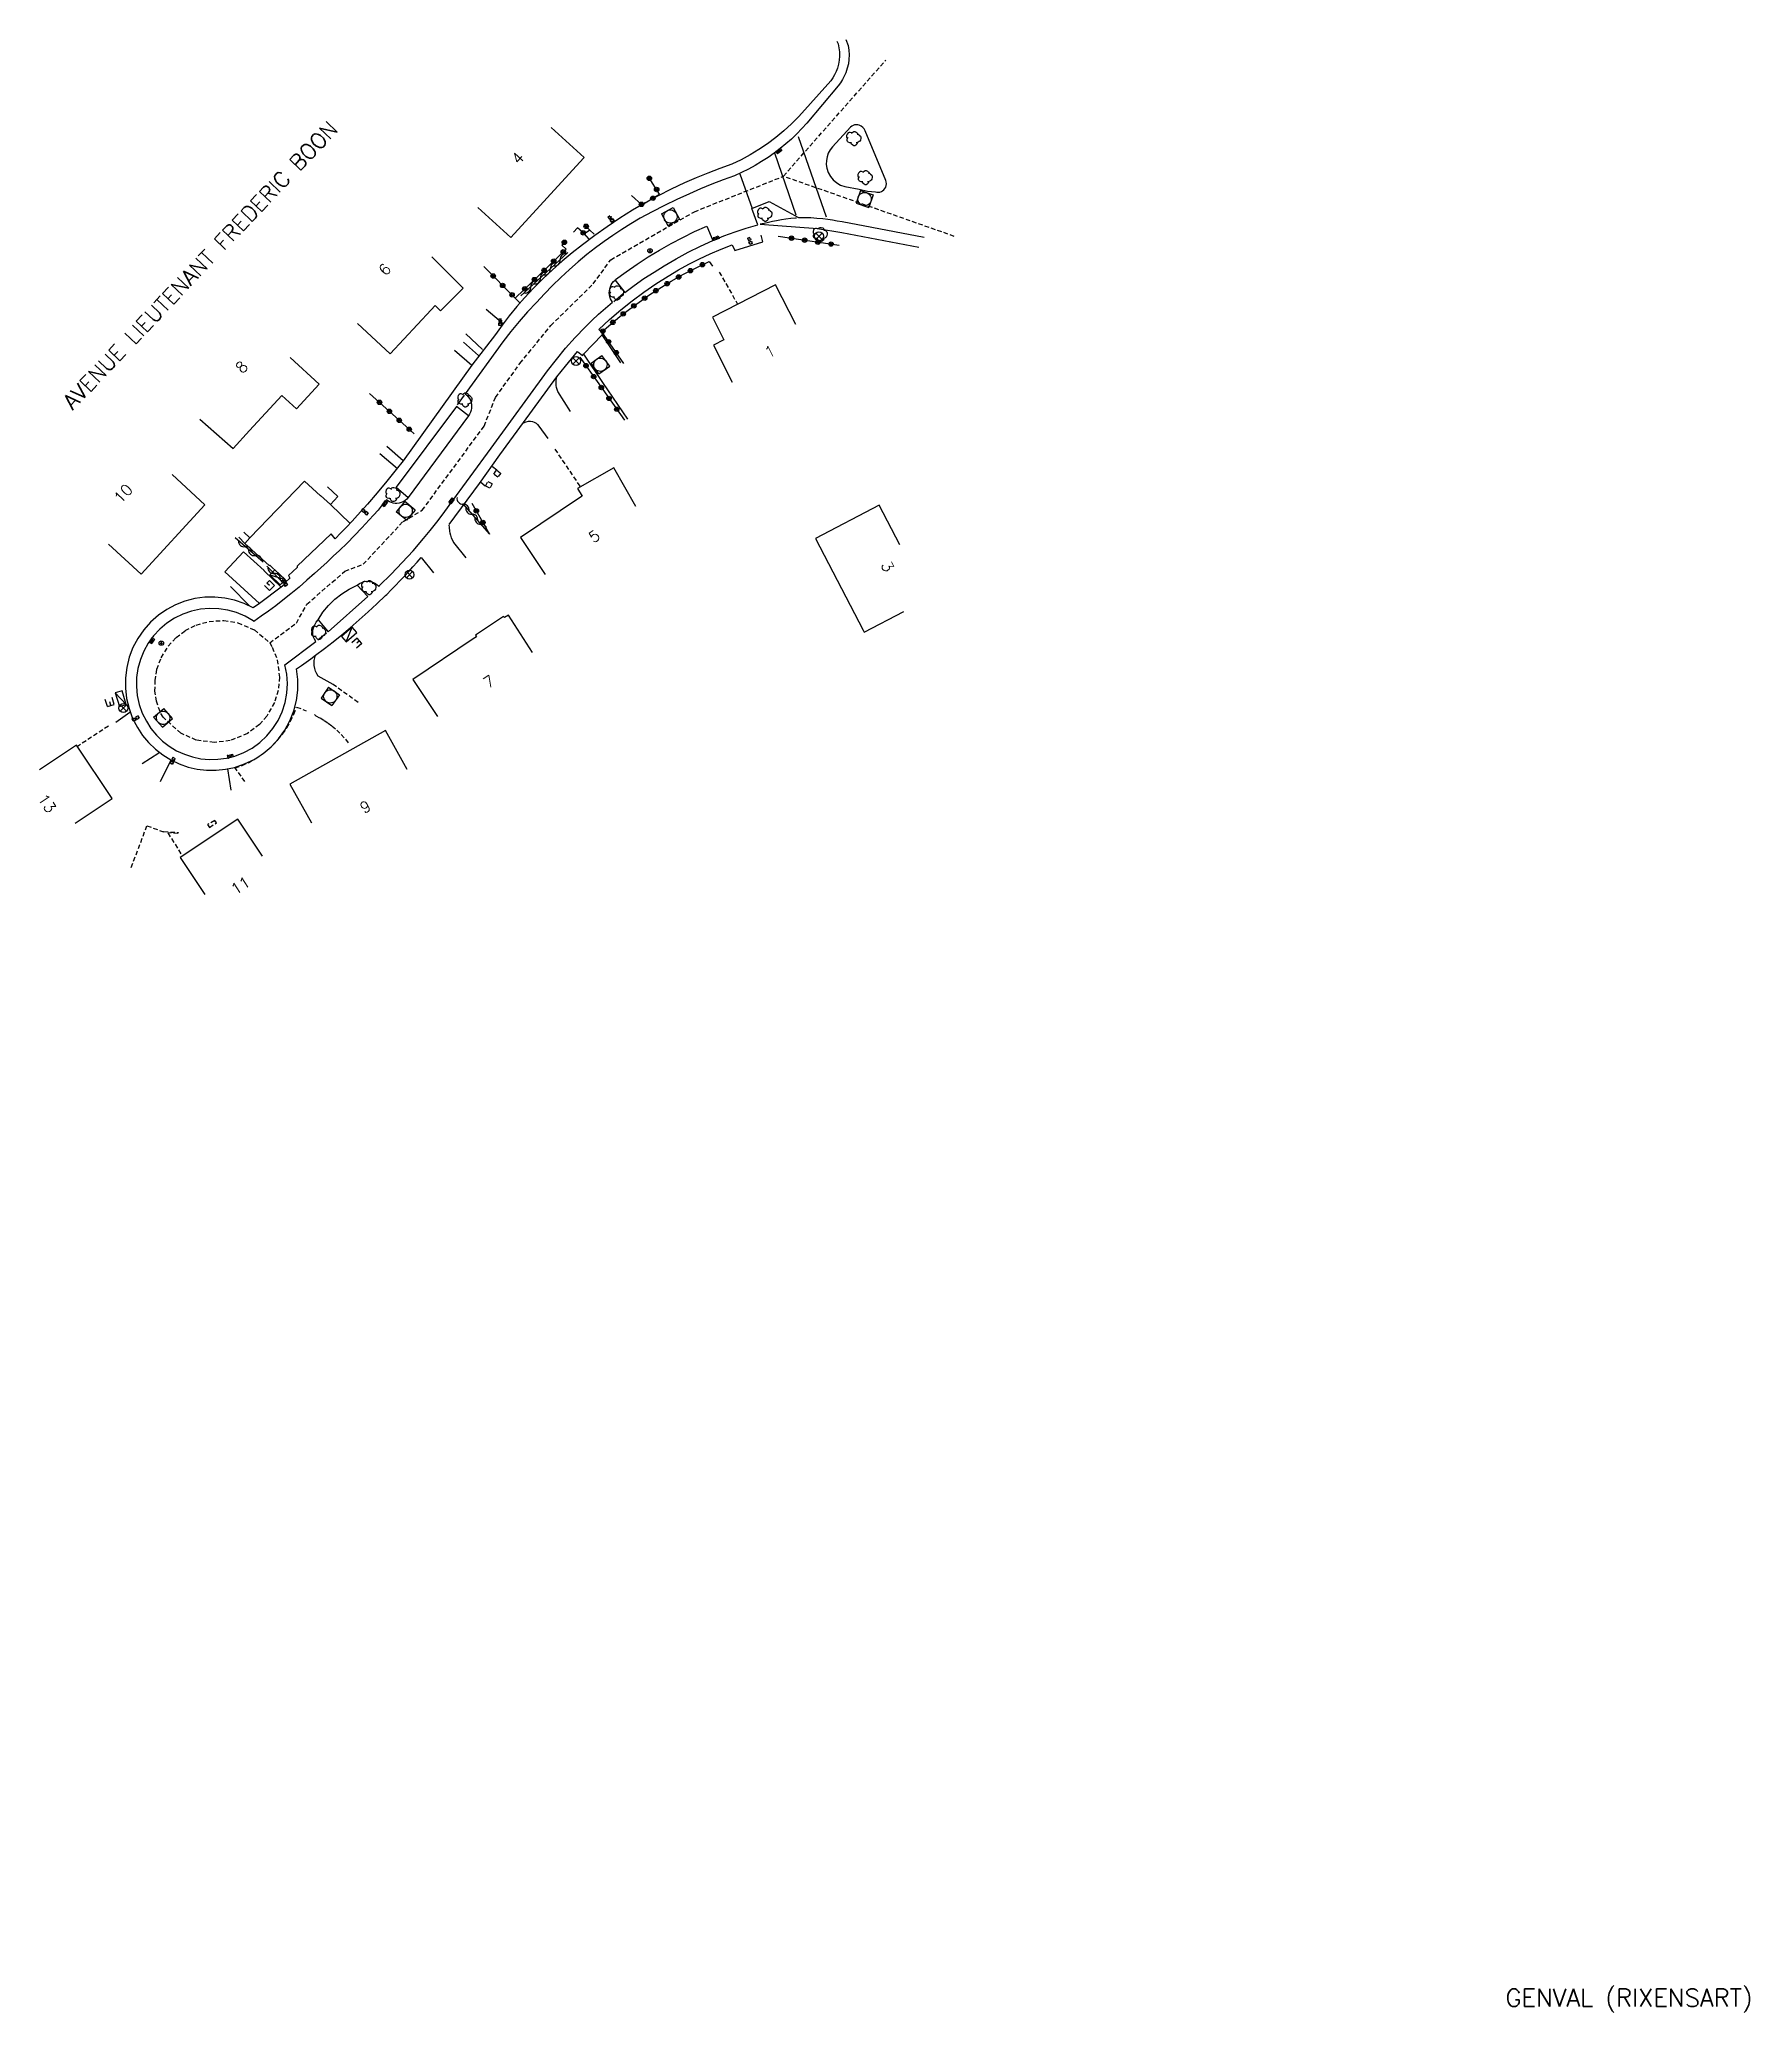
# Model space of a CAD drawing. Header units: millimetres. Extents: x 158294 to 159000, y 157011 to 158000.
# Drawn here: x 158294 to 158486.2, y 157011.2 to 157233 of the extents above; entities that cross this region are included whole.
import ezdxf
from ezdxf.enums import TextEntityAlignment as Align

# ---------------------------------------------------------------- set-up
doc = ezdxf.new("R2010")
doc.units = ezdxf.units.MM
doc.linetypes.add('DASHED', pattern=[0.75, 0.5, -0.25])
doc.layers.get('0').update_dxf_attribs({"linetype": 'CONTINUOUS'})
for name, color, linetype in [('W0001', 6, 'DASHED'), ('W0006', 2, 'CONTINUOUS'), ('W0008', 7, 'CONTINUOUS'), ('W0014', 7, 'CONTINUOUS'), ('W0015', 2, 'CONTINUOUS'), ('W0016', 2, 'CONTINUOUS'), ('W0017', 7, 'CONTINUOUS'), ('W0020', 2, 'CONTINUOUS'), ('W0100', 7, 'CONTINUOUS'), ('W0101', 7, 'CONTINUOUS'), ('W0112', 1, 'DASHED'), ('W0113', 2, 'DASHED'), ('W0300', 7, 'CONTINUOUS'), ('W0310', 3, 'CONTINUOUS'), ('W0322', 7, 'CONTINUOUS'), ('W0400', 7, 'CONTINUOUS'), ('W0420', 7, 'CONTINUOUS'), ('W0425', 7, 'CONTINUOUS'), ('W0430', 7, 'CONTINUOUS'), ('W0432', 7, 'CONTINUOUS'), ('W0469', 7, 'CONTINUOUS'), ('W0856', 7, 'CONTINUOUS'), ('W0980', 7, 'CONTINUOUS'), ('W0989', 7, 'CONTINUOUS'), ('W0991', 7, 'CONTINUOUS')]:
    doc.layers.add(name, color=color, linetype=linetype)
doc.styles.get("Standard").update_dxf_attribs({"font": 'romans.shx', "width": 0.85})

msp = doc.modelspace()

# ---------------------------------------------------------------- texts
at = {"layer": 'W0980'}
msp.add_text('GENVAL (RIXENSART)', height=2, dxfattribs=at).set_placement((158472.67, 157012.68), align=Align.MIDDLE)
at = {"layer": 'W0989'}
msp.add_text('AVENUE LIEUTENANT FREDERIC BOON', height=1.75, rotation=46.4764, dxfattribs=at).set_placement((158297.08, 157191.85), align=Align.MIDDLE_LEFT)
at = {"layer": 'W0991'}
for s, rotation, p in [('4', 47.5139, (158348.21, 157219.23)), ('6', 47.1977, (158333.25, 157206.7)), ('1', 27.0775, (158376.37, 157197.35)), ('8', 47.1464, (158317.17, 157195.73)), ('10', 47.472, (158303.85, 157181.51)), ('5', 33.9222, (158356.7, 157176.61)), ('3', 297.5226, (158388.77, 157173.43)), ('7', 34.0062, (158344.87, 157160.26)), ('13', 303.7106, (158294.32, 157146.76)), ('9', 29.2641, (158330.93, 157146.17)), ('11', 33.5531, (158316.92, 157137.35))]:
    msp.add_text(s, height=1.25, rotation=rotation, dxfattribs=at).set_placement(p, align=Align.CENTER)

# ---------------------------------------------------------------- blocks, each defined once
blk = doc.blocks.new('T400')
for p, q in [((-0.15, 0.3), (0.15, 0.3)), ((-0.15, -0.25), (-0.15, 0.3)), ((-0.15, 0.15), (0.15, 0.15)), ((-0.15, 0), (0.15, 0)), ((0.15, 0.3), (0.15, -0.25)), ((-0.15, -0.15), (0.15, -0.15)), ((-0.15, -0.25), (-0.15, -0.3)), ((-0.15, -0.3), (0.15, -0.3)), ((0.15, -0.3), (0.15, -0.25))]:
    blk.add_line(p, q)
blk = doc.blocks.new('T420')
for p, q in [((0.75, 0.75), (-0.75, 0.75)), ((-0.75, 0.75), (-0.75, -0.75)), ((0.75, 0.75), (0.75, -0.75)), ((0.75, -0.75), (-0.75, -0.75))]:
    blk.add_line(p, q)
blk.add_ellipse((0, 0), major_axis=(-0.53, 0.53), ratio=1, start_param=3.926991, end_param=10.210176)
blk = doc.blocks.new('T425')
for p, q in [((-0.15, 0.6), (0.15, 0.6)), ((-0.15, 0.6), (-0.15, 0.3)), ((-0.15, 0.3), (0.15, 0.3)), ((-0.15, 0.15), (0.15, 0.15)), ((-0.15, -0.15), (-0.15, 0.15)), ((0, 0.45), (0.15, 0.45)), ((0.15, 0.45), (0.15, 0.3)), ((0.15, 0.15), (0.15, -0.15)), ((0.15, -0.15), (-0.15, -0.15))]:
    blk.add_line(p, q)
blk.add_ellipse((0, 0), major_axis=(-0.106, 0.106), ratio=1, start_param=3.926991, end_param=10.210176)
blk = doc.blocks.new('T300')
for p, q in [((-0.8, 0.51), (-0.86, 0.34)), ((-0.86, 0.34), (-0.86, 0.17)), ((-0.86, 0.17), (-0.74, 0.06)), ((-0.69, 0.63), (-0.8, 0.51)), ((-0.8, -0.06), (-0.74, 0.06)), ((-0.74, 0.06), (-0.69, 0.11)), ((-0.57, 0.69), (-0.69, 0.63)), ((-0.46, 0.69), (-0.57, 0.69)), ((-0.29, 0.63), (-0.46, 0.69)), ((-0.29, 0.63), (-0.17, 0.74)), ((-0.23, 0.57), (-0.29, 0.63)), ((-0.17, 0.74), (-0.06, 0.8)), ((-0.06, 0.8), (0.06, 0.8)), ((0.06, 0.8), (0.23, 0.74)), ((0.23, 0.74), (0.34, 0.63)), ((0.34, 0.63), (0.4, 0.51)), ((0.46, 0.46), (0.34, 0.46)), ((0.4, 0.51), (0.4, 0.46)), ((0.57, 0.4), (0.46, 0.46)), ((0.57, 0.4), (0.69, 0.29)), ((0.69, 0.29), (0.74, 0.17)), ((0.74, 0.06), (0.69, -0.17)), ((0.74, 0.17), (0.74, 0.06)), ((-0.8, -0.17), (-0.8, -0.06)), ((-0.8, -0.23), (-0.8, -0.17)), ((-0.74, -0.34), (-0.8, -0.23)), ((-0.69, -0.4), (-0.74, -0.34)), ((-0.51, -0.46), (-0.69, -0.4)), ((-0.4, -0.46), (-0.51, -0.46)), ((-0.4, -0.46), (-0.34, -0.46)), ((-0.34, -0.46), (-0.34, -0.4)), ((-0.34, -0.51), (-0.34, -0.46)), ((-0.29, -0.63), (-0.34, -0.51)), ((-0.17, -0.74), (-0.29, -0.63)), ((-0.06, -0.8), (-0.17, -0.74)), ((0.06, -0.8), (-0.06, -0.8)), ((0.17, -0.74), (0.06, -0.8)), ((0.23, -0.69), (0.17, -0.74)), ((0.29, -0.46), (0.23, -0.46)), ((0.29, -0.63), (0.23, -0.69)), ((0.46, -0.4), (0.29, -0.46)), ((0.34, -0.51), (0.29, -0.63)), ((0.34, -0.51), (0.34, -0.46)), ((0.57, -0.34), (0.46, -0.4)), ((0.63, -0.29), (0.57, -0.34)), ((0.69, -0.17), (0.63, -0.29))]:
    blk.add_line(p, q)
blk = doc.blocks.new('T432')
at = {"flags": 128}
for points in [[(0.8, 0.8), (-0.8, 0.8)], [(-0.8, 0.8), (-0.8, 0)], [(0.8, 0.8), (-0.8, 0)], [(-0.8, 0), (0.8, 0)], [(-0.4, 2.1), (-0.4, 1.3)], [(-0.4, 1.3), (0.4, 1.3)], [(-0.39, 2.1), (0.41, 2.1)], [(0, 1.7), (0.4, 1.7)], [(0.4, 1.3), (0.4, 1.7)], [(0.8, 0), (0.8, 0.8)]]:
    blk.add_lwpolyline(points, dxfattribs=at)
blk = doc.blocks.new('T469')
at = {"color": 0, "linetype": 'Continuous', "flags": 128}
for points in [[(-0.35, 0.35), (0.35, -0.35)], [(-0.35, -0.35), (0.35, 0.35)]]:
    blk.add_lwpolyline(points, dxfattribs=at)
at = {"color": 0, "linetype": 'Continuous'}
blk.add_circle((0, 0), 0.5, dxfattribs=at)
blk = doc.blocks.new('T430')
at = {"flags": 128}
for points in [[(0.8, 0.8), (-0.8, 0.8)], [(-0.8, 0.8), (-0.8, 0)], [(0.8, 0.8), (-0.8, 0)], [(-0.8, 0), (0.8, 0)], [(-0.4, 2.1), (0.4, 2.1)], [(-0.4, 2.1), (-0.4, 1.3)], [(-0.4, 1.7), (0, 1.7)], [(-0.4, 1.3), (0.4, 1.3)], [(0.8, 0), (0.8, 0.8)]]:
    blk.add_lwpolyline(points, dxfattribs=at)
blk = doc.blocks.new('T856')
for p, q in [((-0.125, 0), (0.125, 0)), ((0, 0.125), (0, -0.125))]:
    blk.add_line(p, q)
blk.add_ellipse((0, 0), major_axis=(-0.177, 0.177), ratio=1, start_param=3.9269908, end_param=10.2101761)
blk = doc.blocks.new('t322o')
at = {"color": 0, "linetype": 'Continuous'}
for radius in [0.25, 0.15]:
    blk.add_circle((0, 0), radius, dxfattribs=at)
blk = doc.blocks.new('t310o')
at = {"color": 0, "linetype": 'Continuous'}
for centre, start, end in [((-0.5, 0.38), 216.8699, 323.1304), ((0.5, -0.37), 36.8699, 143.1303)]:
    blk.add_arc(centre, 0.625, start, end, dxfattribs=at)

# ---------------------------------------------------------------- linework, layer by layer
at = {"layer": 'W0001'}
for points in [[(158319.87, 157165.16), (158320.16, 157164.65), (158320.71, 157163.24), (158320.97, 157161.29), (158320.82, 157159.8), (158320.4, 157158.43), (158319.54, 157156.92), (158318.71, 157155.98), (158317.37, 157154.96), (158315.42, 157154.16), (158313.63, 157153.94), (158311.61, 157154.22), (158309.86, 157154.98), (158307.88, 157156.78), (158307.54, 157157.42), (158307.15, 157158.58), (158306.97, 157159.72), (158306.98, 157160.9), (158307.19, 157162.18), (158307.67, 157163.48), (158308.47, 157164.79), (158309.36, 157165.76), (158310.37, 157166.52), (158311.6, 157167.15), (158313.06, 157167.56), (158314.71, 157167.66), (158316.29, 157167.41), (158318.16, 157166.6), (158319.87, 157165.16), (158322.87, 157167.36), (158324.04, 157169.48), (158328.32, 157173.21), (158330.38, 157173.98), (158334.87, 157178.8), (158337, 157180.05), (158343.98, 157189.52), (158345.25, 157192.75), (158348, 157196.56), (158351.46, 157200.82), (158356.23, 157205.51), (158358.2, 157208.21), (158367.6, 157213.62), (158377.61, 157217.6), (158389.12, 157230.65)], [(158396.82, 157210.85), (158377.61, 157217.6)]]:
    msp.add_lwpolyline(points, dxfattribs=at)
at = {"layer": 'W0006'}
for points in [[(158358.7, 157205.93), (158358.73, 157205.99), (158359.93, 157206.87), (158361.16, 157207.72), (158362.41, 157208.54), (158363.69, 157209.31), (158364.98, 157210.04), (158366.3, 157210.73), (158367.63, 157211.38), (158368.99, 157211.98), (158369.69, 157210.38)], [(158342.21, 157190.67), (158340.86, 157191.73), (158334.09, 157182.65), (158335.43, 157181.49)], [(158328.92, 157178.57), (158326.7, 157180.69), (158325.58, 157181.72), (158325.56, 157181.69), (158323.77, 157183.32), (158317.63, 157176.95), (158317.08, 157176.33), (158319.8, 157173.86), (158319.87, 157173.9), (158321.77, 157172.07)], [(158321.16, 157171.41), (158319.23, 157173.24), (158319.25, 157173.29), (158316.93, 157175.38), (158314.84, 157173.12), (158318.73, 157169.58)], [(158325.31, 157167.75), (158326.43, 157166.38), (158330.9, 157170.36), (158329.71, 157171.64)]]:
    msp.add_lwpolyline(points, dxfattribs=at)
at = {"layer": 'W0008'}
msp.add_lwpolyline([(158384.64, 157232.98), (158384.88, 157232.29), (158384.96, 157231.78), (158384.99, 157231.26), (158384.98, 157230.75), (158384.91, 157230.24), (158384.79, 157229.74), (158384.63, 157229.25), (158384.46, 157228.86), (158384.26, 157228.48), (158384.04, 157228.12), (158383.78, 157227.78), (158380.25, 157223.58), (158379.69, 157222.96), (158379.11, 157222.37), (158378.51, 157221.79), (158377.89, 157221.24), (158377.25, 157220.71), (158376.58, 157220.21), (158375.88, 157219.72), (158375.16, 157219.25), (158374.43, 157218.81), (158373.68, 157218.4), (158372.91, 157218.02), (158372.13, 157217.67), (158370.85, 157217.2), (158369.57, 157216.71), (158368.31, 157216.19), (158367.05, 157215.64), (158365.64, 157215.01), (158364.24, 157214.33), (158362.86, 157213.62), (158361.5, 157212.88), (158360.46, 157212.26), (158359.44, 157211.62), (158358.44, 157210.96), (158357.45, 157210.27), (158356.48, 157209.56), (158355.53, 157208.82), (158354.53, 157207.98), (158353.55, 157207.12), (158352.59, 157206.23), (158351.65, 157205.32), (158350.74, 157204.38), (158349.85, 157203.43), (158348.86, 157202.35), (158347.91, 157201.26), (158346.98, 157200.14), (158346.07, 157199), (158341.85, 157193.13), (158342.03, 157192.98), (158342.18, 157192.81), (158342.31, 157192.62), (158342.42, 157192.42), (158342.49, 157192.2), (158342.54, 157191.98), (158342.56, 157191.75), (158342.55, 157191.52), (158342.51, 157191.29), (158342.44, 157191.07), (158342.33, 157190.86), (158342.21, 157190.67), (158335.43, 157181.49), (158335.27, 157181.31), (158335.09, 157181.14), (158334.88, 157181.01), (158334.65, 157180.91), (158334.42, 157180.85), (158334.17, 157180.82), (158333.96, 157180.82), (158333.75, 157180.85), (158333.54, 157180.91), (158333.34, 157180.99), (158333.16, 157181.1), (158332.99, 157181.23), (158332.52, 157180.65), (158332.04, 157180.08), (158331.55, 157179.52), (158331.05, 157178.96), (158330.23, 157178.08), (158329.4, 157177.22), (158328.56, 157176.37), (158327.7, 157175.53), (158327.01, 157174.88), (158326.32, 157174.23), (158325.63, 157173.59), (158324.92, 157172.95), (158324.05, 157172.18), (158323.16, 157171.42), (158322.26, 157170.67), (158321.35, 157169.94), (158320.55, 157169.32), (158319.74, 157168.72), (158318.92, 157168.13), (158318.08, 157167.55), (158318, 157167.64), (158317.1, 157168.15), (158316.15, 157168.55), (158315.16, 157168.83), (158314.14, 157168.99), (158313.11, 157169.02), (158312.08, 157168.93), (158311.07, 157168.71), (158310.1, 157168.38), (158309.17, 157167.92), (158308.3, 157167.36), (158307.52, 157166.7), (158306.82, 157165.95), (158306.21, 157165.12), (158305.71, 157164.22), (158305.33, 157163.27), (158305.06, 157162.28), (158304.91, 157161.27), (158304.88, 157160.24), (158304.98, 157159.22), (158305.2, 157158.22), (158305.54, 157157.25), (158306, 157156.33), (158306.52, 157155.52), (158307.13, 157154.78), (158307.82, 157154.11), (158308.58, 157153.52), (158309.4, 157153.02), (158310.27, 157152.62), (158311.19, 157152.32), (158312.13, 157152.12), (158313.09, 157152.03), (158314.05, 157152.06), (158315, 157152.18), (158315.93, 157152.42), (158316.94, 157152.81), (158317.88, 157153.32), (158318.76, 157153.95), (158319.54, 157154.69), (158320.23, 157155.52), (158320.81, 157156.43), (158321.27, 157157.4), (158321.6, 157158.43), (158321.79, 157159.49), (158321.85, 157160.56), (158321.78, 157161.64), (158321.57, 157162.69), (158325.06, 157165.3), (158324.89, 157165.57), (158324.77, 157165.86), (158324.71, 157166.18), (158324.7, 157166.49), (158324.79, 157166.83), (158324.93, 157167.16), (158325.1, 157167.46), (158325.31, 157167.75), (158325.85, 157168.58), (158326.48, 157169.35), (158327.19, 157170.05), (158327.97, 157170.67), (158328.81, 157171.2), (158329.71, 157171.64), (158329.95, 157171.82), (158330.21, 157171.95), (158330.5, 157172.04), (158330.8, 157172.07), (158331.05, 157172.06), (158331.3, 157172.02), (158331.53, 157171.94), (158331.76, 157171.82), (158331.96, 157171.67), (158332.15, 157171.5), (158332.22, 157171.6), (158333.51, 157172.87), (158334.77, 157174.17), (158335.99, 157175.51), (158337.17, 157176.88), (158337.91, 157177.78), (158338.64, 157178.7), (158339.36, 157179.64), (158340.05, 157180.58), (158344.77, 157187.04), (158351.11, 157195.73), (158352.1, 157197.02), (158353.13, 157198.27), (158354.21, 157199.48), (158355.33, 157200.65), (158356.08, 157201.38), (158356.84, 157202.09), (158357.61, 157202.78), (158358.41, 157203.45), (158358.28, 157203.64), (158358.18, 157203.84), (158358.11, 157204.05), (158358.06, 157204.27), (158358.04, 157204.5), (158358.05, 157204.72), (158358.09, 157204.95), (158358.16, 157205.17), (158358.26, 157205.39), (158358.38, 157205.59), (158358.53, 157205.77), (158358.7, 157205.93), (158359.77, 157204.52), (158360.84, 157205.33), (158361.94, 157206.1), (158363.07, 157206.84), (158364.21, 157207.55), (158365.54, 157208.33), (158366.9, 157209.06), (158368.29, 157209.75), (158369.69, 157210.38), (158370.93, 157210.89), (158372.18, 157211.35), (158373.44, 157211.78), (158374.72, 157212.16), (158374.08, 157213.98), (158376.01, 157214.77), (158379.32, 157212.98), (158380.01, 157212.97), (158380.69, 157212.95), (158381.37, 157212.9), (158382.06, 157212.84), (158382.6, 157212.77), (158383.13, 157212.69), (158383.67, 157212.6), (158384.2, 157212.5), (158393.45, 157210.77)], dxfattribs=at)
at = {"layer": 'W0014'}
for points in [[(158383.63, 157232.81), (158383.75, 157232.5), (158383.85, 157232.05), (158383.91, 157231.58), (158383.92, 157231.12), (158383.89, 157230.65), (158383.81, 157230.19), (158383.68, 157229.74), (158383.54, 157229.37), (158383.37, 157229.01), (158383.17, 157228.66), (158382.94, 157228.33), (158379.35, 157224.34), (158378.52, 157223.5), (158377.66, 157222.7), (158376.75, 157221.95), (158375.81, 157221.24), (158374.85, 157220.6), (158373.86, 157220), (158372.85, 157219.45), (158371.8, 157218.95), (158370.46, 157218.48), (158369.12, 157217.97), (158367.8, 157217.42), (158366.49, 157216.85), (158365, 157216.15), (158363.53, 157215.4), (158362.09, 157214.61), (158360.66, 157213.79), (158359.21, 157212.88), (158357.79, 157211.93), (158356.4, 157210.94), (158355.04, 157209.9), (158353.88, 157208.99), (158352.75, 157208.05), (158351.64, 157207.07), (158350.56, 157206.06), (158349.52, 157205.02), (158348.5, 157203.95), (158347.64, 157202.95), (158346.8, 157201.93), (158346, 157200.88), (158345.23, 157199.81), (158342.58, 157196.35), (158334.85, 157185.62), (158334.07, 157184.63), (158333.03, 157183.32), (158331.96, 157182.02), (158330.87, 157180.75), (158329.75, 157179.5), (158329.13, 157178.83), (158328.51, 157178.17), (158327.87, 157177.51), (158327.23, 157176.86), (158326.77, 157177.4), (158322.95, 157173.78), (158322.96, 157173.62), (158321.98, 157172.72), (158322.13, 157172.42), (158321.65, 157171.98), (158321.68, 157171.83), (158321.16, 157171.41), (158318.73, 157169.58), (158318.02, 157169.1), (158316.99, 157169.59), (158315.92, 157169.95), (158314.82, 157170.19), (158313.69, 157170.3), (158312.56, 157170.28), (158311.44, 157170.12), (158310.34, 157169.84), (158309.29, 157169.43), (158308.29, 157168.9), (158307.36, 157168.26), (158306.48, 157167.48), (158305.7, 157166.61), (158305.04, 157165.65), (158304.49, 157164.61), (158304.08, 157163.52), (158303.79, 157162.39), (158303.65, 157161.23), (158303.64, 157160.06), (158303.78, 157158.89), (158304.05, 157157.76), (158304.46, 157156.66), (158304.99, 157155.62), (158305.58, 157154.74), (158306.25, 157153.93), (158307.01, 157153.19), (158307.84, 157152.55), (158308.74, 157151.99), (158309.69, 157151.54), (158310.69, 157151.19), (158311.72, 157150.96), (158312.77, 157150.83), (158313.83, 157150.82), (158314.88, 157150.93), (158315.91, 157151.15), (158317.04, 157151.53), (158318.12, 157152.05), (158319.12, 157152.7), (158320.04, 157153.47), (158320.86, 157154.35), (158321.56, 157155.32), (158322.13, 157156.37), (158322.57, 157157.49), (158322.87, 157158.65), (158323.03, 157159.83), (158323.03, 157161.03), (158322.89, 157162.22), (158323.43, 157162.6), (158323.96, 157162.98), (158324.49, 157163.36), (158325.02, 157163.75), (158326.01, 157164.5), (158327, 157165.27), (158327.97, 157166.05), (158328.92, 157166.85), (158329.94, 157167.73), (158330.94, 157168.62), (158331.92, 157169.54), (158332.89, 157170.47), (158333.02, 157170.6), (158333.52, 157171.1), (158334.02, 157171.61), (158334.51, 157172.11), (158335, 157172.63), (158335.48, 157173.15), (158335.96, 157173.68), (158336.44, 157174.21), (158336.91, 157174.75)], [(158379.09, 157212.9), (158378.96, 157212.91), (158378.43, 157212.85), (158377.9, 157212.77), (158377.38, 157212.69), (158376.85, 157212.6), (158376.38, 157212.51), (158375.92, 157212.41), (158375.45, 157212.31), (158374.99, 157212.2), (158381.44, 157211.72), (158384.17, 157211.28), (158392.85, 157209.65)], [(158340.03, 157178.45), (158343.45, 157183.07), (158345.75, 157186.27), (158348.39, 157189.91), (158352.14, 157195.05), (158353.1, 157196.26), (158354.47, 157197.9), (158355.02, 157197.47), (158355.13, 157197.6), (158357.25, 157199.78), (158357.33, 157199.88), (158356.88, 157200.38), (158358.08, 157201.5), (158359.32, 157202.58), (158360.6, 157203.61), (158361.91, 157204.59), (158363.27, 157205.51), (158364.65, 157206.39), (158365.81, 157207.07), (158366.98, 157207.71), (158368.18, 157208.32), (158369.39, 157208.89), (158370.62, 157209.42), (158371.86, 157209.91), (158372.15, 157209.26), (158375.31, 157210.25), (158375.11, 157210.97)], [(158358.55, 157203.54), (158359.59, 157204.43)], [(158341.74, 157192.98), (158340.95, 157191.9)], [(158326.24, 157166.22), (158325.28, 157165.44)]]:
    msp.add_lwpolyline(points, dxfattribs=at)
at = {"layer": 'W0015'}
msp.add_lwpolyline([(158386.14, 157216.17), (158387.06, 157215.94), (158387.96, 157215.84), (158388.12, 157215.8), (158388.29, 157215.8), (158388.46, 157215.82), (158388.62, 157215.88), (158388.76, 157215.96), (158388.89, 157216.06), (158389.02, 157216.21), (158389.11, 157216.38), (158389.17, 157216.57), (158389.19, 157216.76), (158389.17, 157216.96), (158389.11, 157217.14), (158386.81, 157222.71), (158386.7, 157222.92), (158386.55, 157223.1), (158386.36, 157223.25), (158386.14, 157223.35), (158385.97, 157223.38), (158385.79, 157223.39), (158385.62, 157223.37), (158385.45, 157223.32), (158385.3, 157223.24), (158385.16, 157223.13), (158383.13, 157220.91), (158382.87, 157220.57), (158382.66, 157220.2), (158382.52, 157219.79), (158382.44, 157219.37), (158382.43, 157218.94), (158382.49, 157218.52), (158382.65, 157218.03), (158382.89, 157217.59), (158383.21, 157217.2), (158383.6, 157216.87), (158384.04, 157216.62), (158384.52, 157216.46)], close=True, dxfattribs=at)
at = {"layer": 'W0016'}
for points in [[(158376.62, 157220.23), (158379, 157213.25)], [(158372.72, 157217.86), (158374.09, 157213.99)]]:
    msp.add_lwpolyline(points, dxfattribs=at)
at = {"layer": 'W0017'}
for points in [[(158355.79, 157210.54), (158355.25, 157211.13), (158354.47, 157211.79), (158354.03, 157211.31)], [(158355.85, 157211.55), (158356.35, 157211.08)], [(158346.13, 157200.99), (158344.18, 157202.64)], [(158343.35, 157197.45), (158341.66, 157198.94)], [(158341.93, 157199.9), (158343.78, 157198.11)], [(158359.35, 157196.62), (158357.25, 157199.78)], [(158340.65, 157198.06), (158342.58, 157196.35)], [(158355.13, 157197.6), (158357.28, 157194.42), (158360.08, 157190.28)], [(158353.69, 157191.17), (158352.25, 157193.4), (158352.17, 157193.62), (158352.11, 157193.84), (158352.07, 157194.07), (158352.05, 157194.29), (158352.05, 157194.48), (158352.07, 157194.67), (158352.1, 157194.86), (158352.14, 157195.05)], [(158348.39, 157189.91), (158348.5, 157189.91), (158348.71, 157190.01), (158348.94, 157190.06), (158349.17, 157190.07), (158349.4, 157190.03), (158349.61, 157189.96), (158349.81, 157189.84), (158349.98, 157189.69), (158350.12, 157189.51), (158351.13, 157188.12)], [(158332.23, 157186.45), (158334.22, 157184.76)], [(158334.85, 157185.62), (158333.02, 157187.23)], [(158343.6, 157183.2), (158344.08, 157182.8)], [(158344.92, 157184.99), (158345.39, 157184.59)], [(158326.7, 157180.69), (158327.54, 157181.6), (158326.38, 157182.7)], [(158316.4, 157177.02), (158317.08, 157176.33)], [(158317.63, 157176.95), (158316.94, 157177.61)], [(158340.01, 157178.36), (158340.03, 157178.14), (158340.04, 157177.99), (158340.06, 157177.83), (158340.08, 157177.67), (158340.11, 157177.52), (158340.19, 157177.24), (158340.28, 157176.96), (158340.4, 157176.69), (158340.54, 157176.43), (158341.91, 157174.71)], [(158336.91, 157174.75), (158338.28, 157173.02)], [(158317.6, 157169.3), (158315.45, 157171.49)], [(158327.01, 157160.45), (158325.33, 157161.4), (158325.16, 157161.67), (158325.03, 157161.97), (158324.93, 157162.27), (158324.88, 157162.59), (158324.86, 157162.88), (158324.88, 157163.18), (158324.93, 157163.47), (158325.02, 157163.75)], [(158304.16, 157157.3), (158302.56, 157156.18)], [(158305.54, 157151.6), (158307.42, 157152.8)], [(158308.71, 157151.9), (158307.57, 157149.52)], [(158315.52, 157148.58), (158315.15, 157151)]]:
    msp.add_lwpolyline(points, dxfattribs=at)
at = {"layer": 'W0020'}
for points in [[(158379.27, 157222.08), (158382.42, 157213.06)], [(158376.62, 157220.23), (158379, 157213.25)]]:
    msp.add_lwpolyline(points, dxfattribs=at)
at = {"layer": 'W0100'}
for points in [[(158351.52, 157223.08), (158355.2, 157219.71), (158355.13, 157219.63), (158346.96, 157210.71), (158343.27, 157214.09)], [(158329.74, 157201.04), (158333.41, 157197.64), (158338, 157202.6), (158338.48, 157203.08), (158339.08, 157202.48), (158341.62, 157205.03), (158338.09, 157208.56)], [(158379, 157200.95), (158376.72, 157205.4), (158369.63, 157201.77), (158370.91, 157199.22), (158369.74, 157198.63), (158371.86, 157194.46)], [(158312.02, 157190.31), (158315.75, 157186.99), (158317.58, 157189.04), (158321.22, 157192.97), (158322.86, 157191.44), (158325.44, 157194.22), (158322.16, 157197.24)], [(158301.74, 157176.26), (158305.43, 157172.88), (158312.59, 157180.68), (158308.9, 157184.06)], [(158361.03, 157180.49), (158358.55, 157184.83), (158354.48, 157182.5), (158354.98, 157181.63), (158354.8, 157181.52), (158348.05, 157176.98), (158350.84, 157172.83)], [(158349.39, 157164.05), (158346.71, 157168.27), (158346.25, 157167.98), (158346.14, 157168.12), (158342.99, 157166.02), (158343.1, 157165.84), (158342.72, 157165.59), (158335.94, 157161.01), (158338.73, 157156.87)], [(158335.31, 157150.92), (158332.87, 157155.28), (158322.14, 157149.27), (158324.58, 157144.91)], [(158297.99, 157144.87), (158302.15, 157147.64), (158298.14, 157153.65), (158293.99, 157150.87)], [(158319.07, 157141.18), (158316.3, 157145.34), (158309.8, 157141.03), (158312.56, 157136.86)]]:
    msp.add_lwpolyline(points, dxfattribs=at)
at = {"layer": 'W0101'}
msp.add_lwpolyline([(158390.69, 157176.18), (158388.38, 157180.61), (158381.22, 157176.88), (158386.59, 157166.57), (158386.7, 157166.36), (158391.13, 157168.67)], dxfattribs=at)
at = {"layer": 'W0112'}
msp.add_lwpolyline([(158301.73, 157155.78), (158298.25, 157153.5)], dxfattribs=at)
at = {"layer": 'W0113'}
for points in [[(158370.4, 157206.84), (158372.46, 157203.22)], [(158351.92, 157186.92), (158354.77, 157182.7)], [(158329.8, 157158.46), (158327.01, 157160.45)], [(158317.08, 157149.55), (158315.98, 157151.08), (158316.76, 157151.36), (158317.51, 157151.7), (158318.23, 157152.1), (158318.92, 157152.55), (158319.57, 157153.05), (158320.18, 157153.6), (158320.78, 157154.23), (158321.31, 157154.89), (158321.8, 157155.6), (158322.22, 157156.35), (158322.59, 157157.13), (158322.89, 157157.93), (158323.97, 157157.51)], [(158324.91, 157157.09), (158325.04, 157156.96), (158325.52, 157156.7), (158325.99, 157156.42), (158326.44, 157156.12), (158326.87, 157155.79), (158327.41, 157155.33), (158327.91, 157154.84), (158328.38, 157154.31), (158328.81, 157153.75)], [(158304.31, 157139.91), (158306.07, 157144.59), (158307.91, 157143.9), (158307.95, 157143.93), (158309.59, 157143.82), (158309.55, 157143.72), (158308.43, 157143.78), (158310.03, 157141.2)]]:
    msp.add_lwpolyline(points, dxfattribs=at)
for points in [[(158344.11, 157182.77), (158344.37, 157183.28), (158344.87, 157183.03), (158344.6, 157182.52)], [(158345.05, 157184.1), (158345.38, 157184.56), (158345.84, 157184.24), (158345.51, 157183.78)], [(158313.87, 157144.91), (158313.68, 157145.19), (158312.89, 157144.71), (158313.11, 157144.4)]]:
    msp.add_lwpolyline(points, close=True, dxfattribs=at)
at = {"layer": 'W0310'}
for points in [[(158353.39, 157209.03), (158348.1, 157204.15)], [(158341.57, 157180.76), (158344.58, 157177.38)], [(158319.12, 157174.21), (158315.99, 157176.96)], [(158321.43, 157171.87), (158319.56, 157173.78)]]:
    msp.add_lwpolyline(points, dxfattribs=at)
at = {"layer": 'W0322'}
for points in [[(158360.53, 157215.45), (158361.71, 157214.4), (158363.69, 157215.58), (158362.43, 157217.54)], [(158355.22, 157212.2), (158355.85, 157211.55), (158355.25, 157211.13), (158354.47, 157211.79), (158354.03, 157211.31)], [(158353.19, 157210.43), (158352.72, 157209.87), (158353.19, 157209.42), (158347.46, 157203.91)], [(158377.03, 157210.86), (158383.88, 157209.85)], [(158348, 157203.37), (158347.46, 157203.91), (158343.93, 157207.45)], [(158359.68, 157196.54), (158357.19, 157200.1), (158358.2, 157200.98), (158359.24, 157201.84), (158360.3, 157202.67), (158361.38, 157203.46), (158362.49, 157204.23), (158363.62, 157204.96), (158364.99, 157205.8), (158366.39, 157206.58), (158367.81, 157207.32), (158369.26, 157208.02), (158369.64, 157207.49)], [(158354.74, 157197.27), (158356.86, 157194.27), (158359.75, 157190.18)], [(158336.11, 157188.65), (158334.8, 157189.84), (158331.1, 157193.2)], [(158342.59, 157180.86), (158344.58, 157177.38)]]:
    msp.add_lwpolyline(points, dxfattribs=at)

# ---------------------------------------------------------------- block references
at = {"layer": 'W0300'}
for p in [(158385.57, 157221.84), (158386.85, 157217.45), (158375.57, 157213.32), (158381.8, 157211.06), (158358.91, 157204.49), (158341.86, 157192.45), (158333.77, 157181.83), (158331.06, 157171.36), (158325.41, 157166.32)]:
    msp.add_blockref('T300', p, dxfattribs=at)
at = {"layer": 'W0310'}
for p, rotation in [((158351.41, 157207.2), 222.7193020786592), ((158352.51, 157208.22), 222.7193020786592), ((158349.21, 157205.17), 222.7193020786592), ((158350.31, 157206.19), 222.7193020786592), ((158341.59, 157180.74), 311.6304811435284), ((158342.58, 157179.62), 311.6304811435284), ((158343.58, 157178.5), 311.6304811435284), ((158317.11, 157175.97), 138.7001841273472), ((158318.24, 157174.98), 138.7001841273472), ((158320.38, 157172.94), 134.3507324192533)]:
    msp.add_blockref('t310o', p, dxfattribs=dict(at, rotation=rotation))
at = {"layer": 'W0322'}
for p, rotation in [((158362.54, 157217.37), 122.7569259128617), ((158363.36, 157216.11), 122.7569259128617), ((158361.66, 157214.45), 318.6018305015862), ((158362.94, 157215.13), 30.80518112078482), ((158355.44, 157211.97), 314.1139134223383), ((158352.98, 157210.18), 230.0985867200063), ((158355.11, 157211.25), 139.2767434526179), ((158378.52, 157210.64), 351.586712831666), ((158380, 157210.42), 351.586712831666), ((158381.49, 157210.2), 351.586712831666), ((158382.97, 157209.98), 351.586712831666), ((158350.71, 157207.03), 223.8493610826339), ((158351.79, 157208.07), 223.8493610826339), ((158352.87, 157209.11), 223.8493610826339), ((158367.16, 157206.99), 27.46736429150704), ((158368.51, 157207.66), 25.54264272499079), ((158344.99, 157206.39), 135.0194921642667), ((158346.05, 157205.33), 135.0194921642667), ((158348.54, 157204.95), 223.8493610826339), ((158349.63, 157205.99), 223.8493610826339), ((158363.27, 157204.74), 33.0860035457445), ((158364.54, 157205.53), 31.31680742199013), ((158365.84, 157206.28), 29.39208585844102), ((158347.11, 157204.27), 135.0194921642667), ((158360.8, 157203.03), 36.31334490504668), ((158362.02, 157203.9), 34.69967422305206), ((158358.44, 157201.18), 39.54068626048775), ((158359.61, 157202.13), 37.92701557912655), ((158357.31, 157200.2), 41.15435693946353), ((158357.96, 157199), 124.9251360057698), ((158355.42, 157196.31), 305.2557455535705), ((158358.82, 157197.77), 124.9251360057698), ((158356.28, 157195.08), 305.2557455535705), ((158357.15, 157193.86), 305.2557455537328), ((158332.21, 157192.19), 137.7666142637999), ((158358.01, 157192.63), 305.2557455537328), ((158358.88, 157191.41), 305.2557455537328), ((158333.32, 157191.18), 137.7666142637999), ((158334.43, 157190.17), 137.7666142637999), ((158335.55, 157189.16), 137.7666142637473), ((158343.09, 157179.99), 299.6375369762795), ((158343.83, 157178.68), 299.6375369762795)]:
    msp.add_blockref('t322o', p, dxfattribs=dict(at, rotation=rotation))
at = {"layer": 'W0400'}
for p, rotation in [((158377.09, 157220.43), 307.6772490271113), ((158370.06, 157210.65), 291.5340666320104), ((158332.82, 157180.81), 320.757545863787), ((158340.3, 157181.11), 323.1689435277843), ((158306.62, 157165.39), 324.8211629306693), ((158315.43, 157152.41), 284.6079896414218)]:
    msp.add_blockref('T400', p, dxfattribs=dict(at, rotation=rotation))
at = {"layer": 'W0420'}
for p, rotation in [((158364.91, 157213.07), 118.1345192414519), ((158386.74, 157215.04), 70.68095062507311), ((158357.04, 157196.42), 215.4897425804745), ((158335.15, 157179.98), 320.5756458573632), ((158326.68, 157159.13), 55.22295316876102), ((158307.88, 157156.72), 221.3803729453846)]:
    msp.add_blockref('T420', p, dxfattribs=dict(at, rotation=rotation))
at = {"layer": 'W0425'}
for p, rotation in [((158358.36, 157212.63), 37.65047134557604), ((158373.92, 157210.13), 18.8522560363997), ((158330.73, 157179.73), 48.74590782206718), ((158321.67, 157171.71), 40.7364381646403), ((158304.6, 157156.53), 297.4977745911267), ((158308.86, 157151.68), 334.3267192748996)]:
    msp.add_blockref('T425', p, dxfattribs=dict(at, rotation=rotation))
msp.add_blockref('T425', (158345.79, 157200.96), dxfattribs=at)
at = {"layer": 'W0430'}
for p, rotation in [((158328.52, 157166.39), 221.4396143897944), ((158303.51, 157159), 107.1027289689622)]:
    msp.add_blockref('T430', p, dxfattribs=dict(at, rotation=rotation))
at = {"layer": 'W0432', "rotation": 135.9970277212081}
msp.add_blockref('T432', (158321.02, 157172.81), dxfattribs=at)
at = {"layer": 'W0469'}
for p in [(158381.61, 157210.86), (158354.3, 157196.84), (158335.58, 157172.81), (158303.42, 157157.82)]:
    msp.add_blockref('T469', p, dxfattribs=at)
at = {"layer": 'W0856'}
for p in [(158362.61, 157209.23), (158307.68, 157165.12)]:
    msp.add_blockref('T856', p, dxfattribs=at)

msp.set_redraw_order([(e.dxf.handle, doc.entitydb.next_handle()) for e in msp.query("TEXT MTEXT ATTDEF DIMENSION ARC_DIMENSION")])  # texts and dimensions are drawn at this point

doc.saveas('drawing.dxf')
